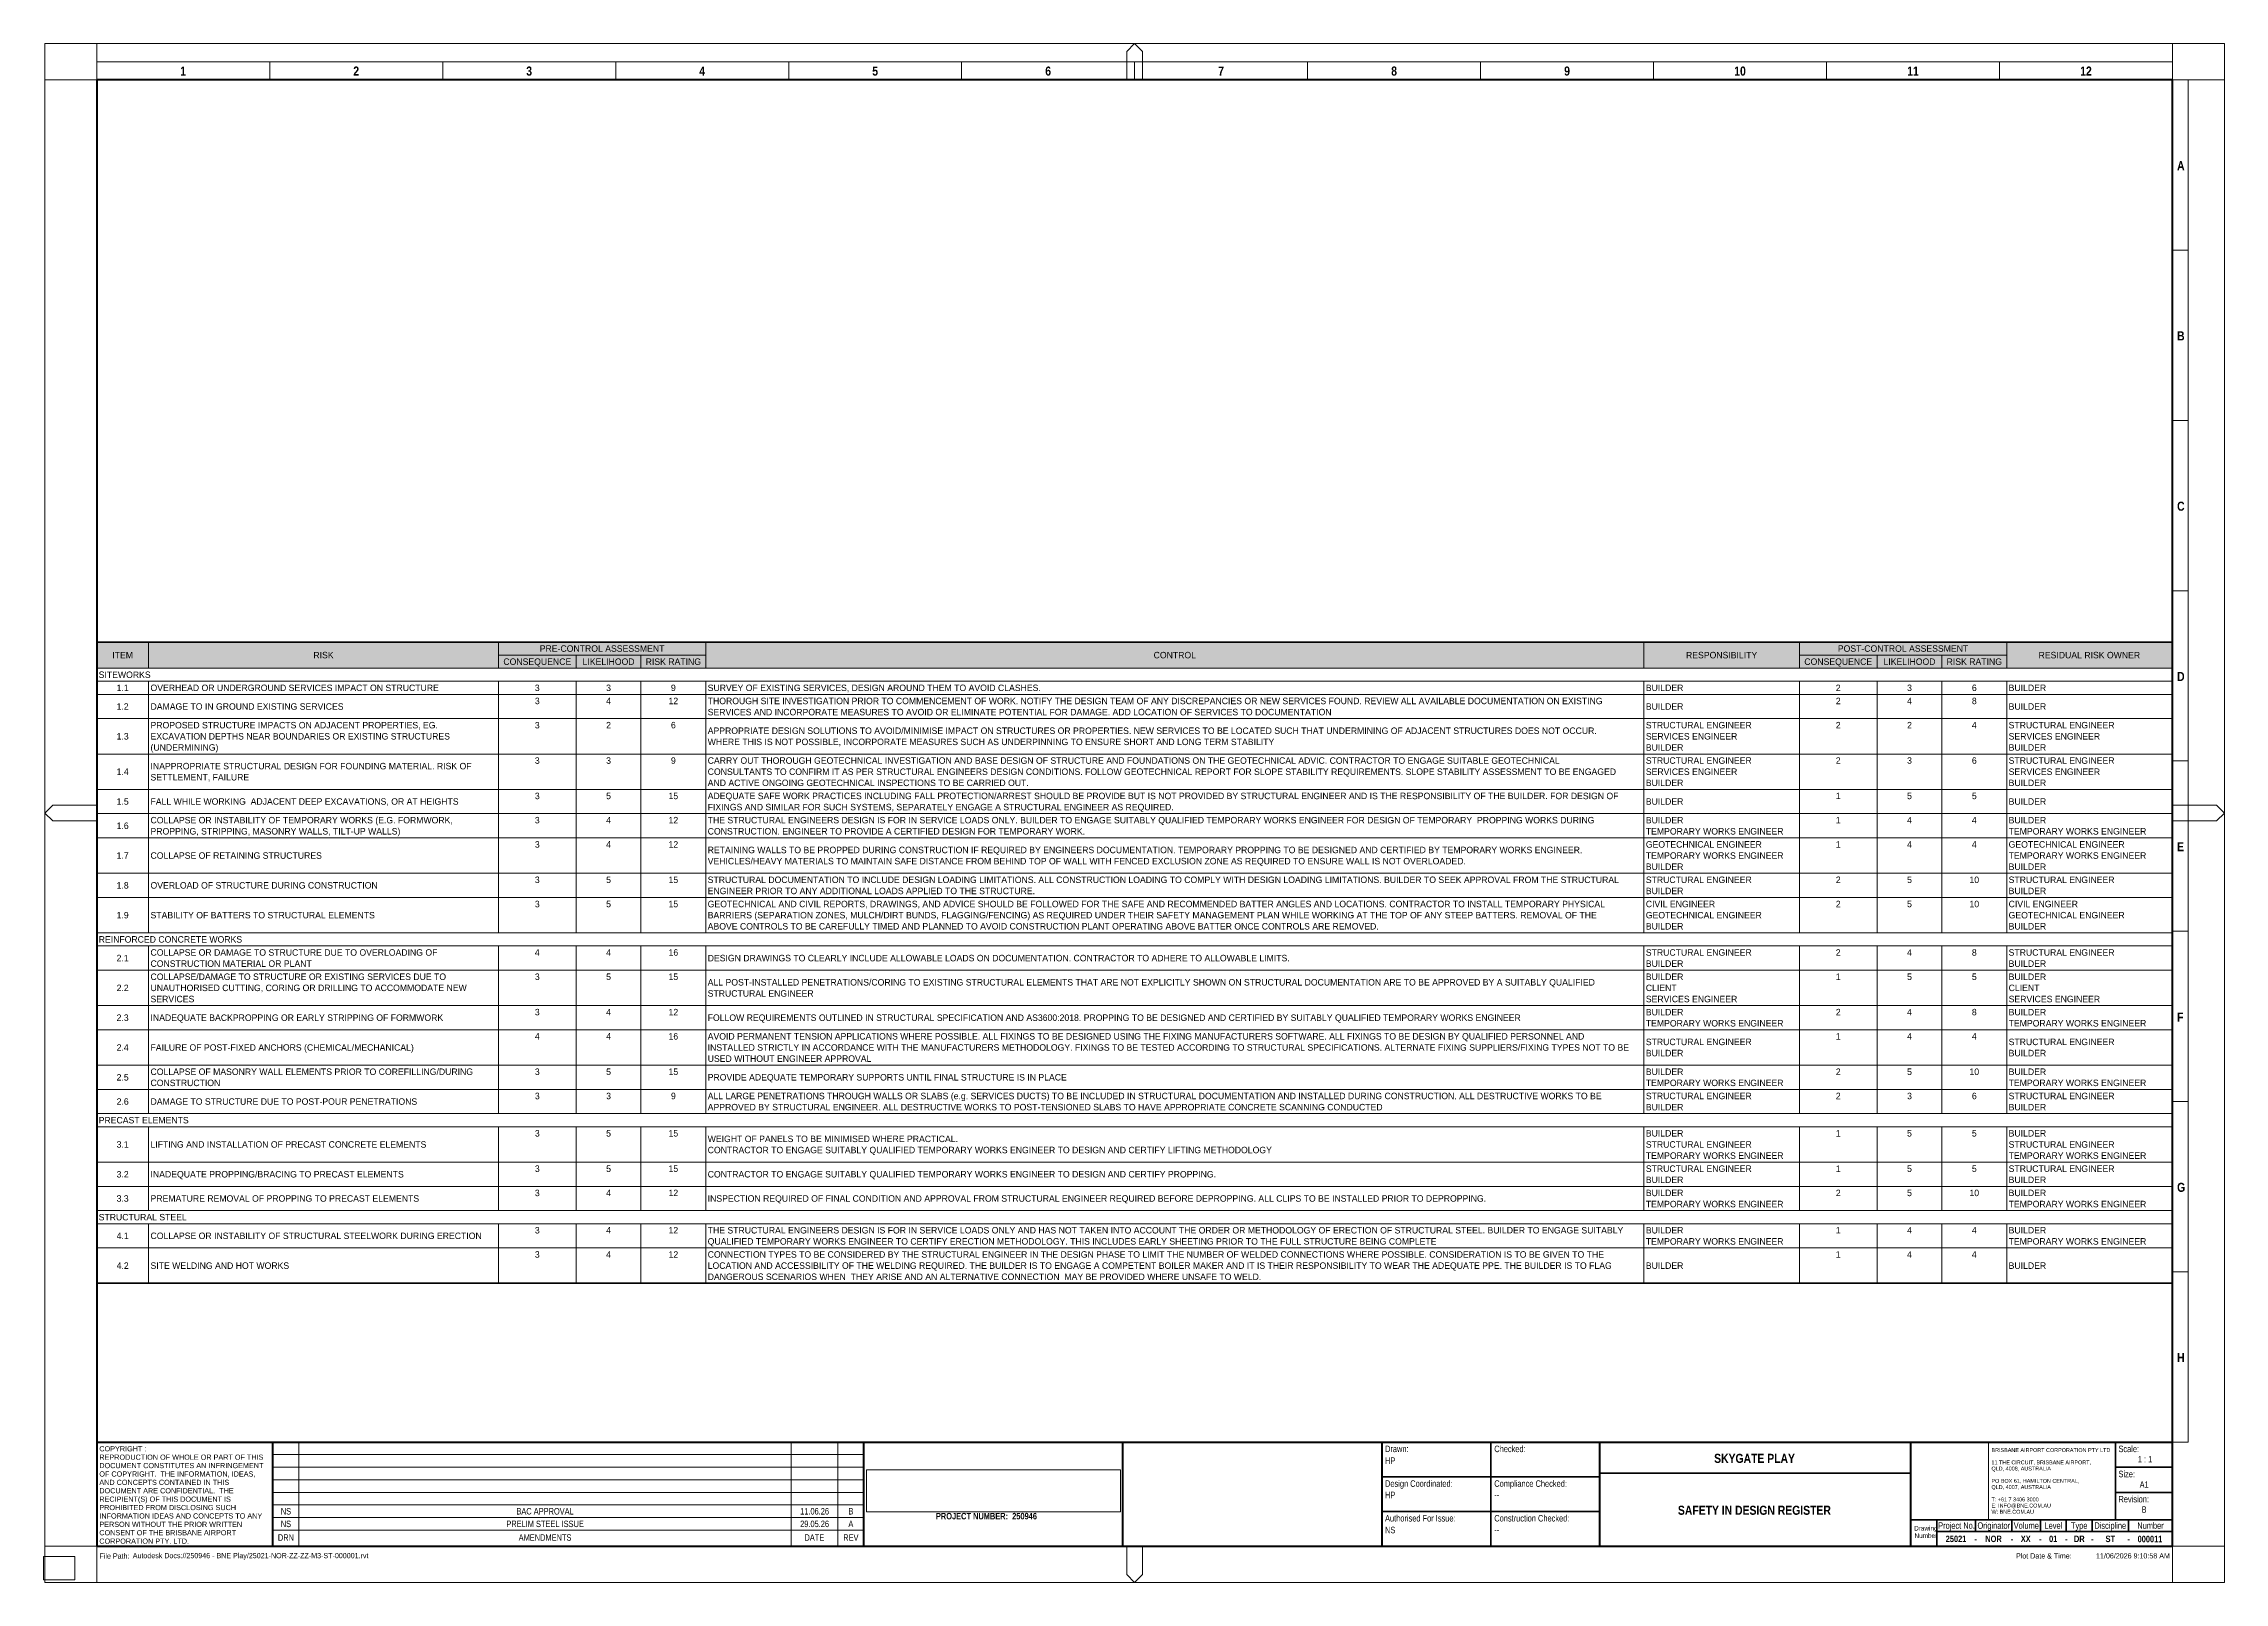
# Paper-space layout 'Layout1' of a CAD drawing. Header units: millimetres. Extents: x 0 to 841, y -1 to 593.
import ezdxf

# ---------------------------------------------------------------- set-up
doc = ezdxf.new("R2010")
doc.units = ezdxf.units.MM
for name, color, linetype, lineweight in [('A-010-M_LINE', 90, 'Continuous', 13), ('A-010-M_LINE-T', 151, 'Continuous', 13), ('Z-000-P_SCHED', 231, 'Continuous', 13), ('Z-010-A_LEGEND', 5, 'Continuous', 13), ('Z-020-M_TITLE_BLOCK', 6, 'Continuous', 18), ('Z-020-M_TITLE_BLOCK_M', 33, 'Continuous', 35), ('Z-020-M_TITLE_BLOCK_T', 151, 'Continuous', 18), ('Z-020-M_TITLE_BLOCK_W', 214, 'Continuous', 70)]:
    doc.layers.add(name, color=color, linetype=linetype, lineweight=lineweight)
doc.styles.add('Arial', font='arial.ttf', dxfattribs={"height": 2})
doc.styles.add('Arial Narrow', font='ARIALN.TTF', dxfattribs={"height": 2.5})
doc.styles.add('Arial Narrow_1', font='ARIALN.TTF', dxfattribs={"height": 1.8})
doc.styles.add('Arial Narrow_2', font='ARIALN.TTF', dxfattribs={"height": 2})
doc.styles.add('Arial Narrow_B', font='ARIALNB.TTF', dxfattribs={"height": 3.5})
doc.styles.add('Arial Narrow_B_1', font='ARIALNB.TTF', dxfattribs={"height": 2.5})
doc.styles.add('Arial_1', font='arial.ttf', dxfattribs={"height": 1.5})
doc.styles.add('Figtree', font='', dxfattribs={"height": 2.5})
doc.styles.get('Figtree').set_extended_font_data('Figtree')
picture_1 = doc.add_image_def('image1.jpg', size_in_pixel=(1878, 311))
picture_2 = doc.add_image_def('image2.png', size_in_pixel=(3200, 3200))

psp = doc.layouts.get("Layout1")

# ---------------------------------------------------------------- texts
at = {"layer": 'Z-000-P_SCHED', "char_height": 2.5}
for s, insert, width, attachment_point, line_spacing_factor, style in [('ITEM', (30.5, 358.2), 9.6671, 2, 1.03267, 'Figtree'), ('RISK', (108, 358.2), 9.0553, 2, 1.03267, 'Figtree'), ('CONSEQUENCE', (190.5, 355.67), 32.6724, 2, 1.03267, 'Figtree'), ('PRE-CONTROL ASSESSMENT', (215.5, 360.73), 58.5738, 2, 1.03267, 'Figtree'), ('LIKELIHOOD', (218, 355.67), 24.6777, 2, 1.03267, 'Figtree'), ('RISK RATING', (243, 355.67), 25.779, 2, 1.03267, 'Figtree'), ('CONTROL', (436.5, 358.2), 20.3132, 2, 1.03267, 'Figtree'), ('RESPONSIBILITY', (647.5, 358.2), 32.754, 2, 1.03267, 'Figtree'), ('CONSEQUENCE', (692.5, 355.67), 32.6724, 2, 1.03267, 'Figtree'), ('POST-CONTROL ASSESSMENT', (717.5, 360.73), 61.633, 2, 1.03267, 'Figtree'), ('LIKELIHOOD', (720, 355.67), 24.6777, 2, 1.03267, 'Figtree'), ('RISK RATING', (745, 355.67), 25.779, 2, 1.03267, 'Figtree'), ('RESIDUAL RISK OWNER', (789.4, 358.2), 47.1935, 2, 1.03267, 'Figtree'), ('SITEWORKS', (21.25, 350.62), 23.9843, 1, 1.03267, 'Figtree'), ('1.1', (30.5, 345.57), 4.4053, 2, 1.03267, 'Figtree'), ('OVERHEAD OR UNDERGROUND SERVICES IMPACT ON STRUCTURE', (41.25, 345.57), 135.2582, 1, 1.03267, 'Figtree'), ('3', (190.5, 345.57), 2.325, 2, 1.03267, 'Figtree'), ('3', (218, 345.57), 2.325, 2, 1.03267, 'Figtree'), ('9', (243, 345.57), 2.4066, 2, 1.03267, 'Figtree'), ('SURVEY OF EXISTING SERVICES, DESIGN AROUND THEM TO AVOID CLASHES.', (256.25, 345.57), 156.428, 1, 1.03267, 'Figtree'), ('BUILDER', (618.25, 345.57), 17.1724, 1, 1.03267, 'Figtree'), ('2', (692.5, 345.57), 2.4066, 2, 1.03267, 'Figtree'), ('3', (720, 345.57), 2.325, 2, 1.03267, 'Figtree'), ('6', (745, 345.57), 2.4066, 2, 1.03267, 'Figtree'), ('BUILDER', (758.25, 345.57), 17.1724, 1, 1.03267, 'Figtree'), ('1.2', (30.5, 338.36), 5.0579, 2, 1.03267, 'Figtree'), ('DAMAGE TO IN GROUND EXISTING SERVICES', (41.25, 338.36), 91.2462, 1, 1.03267, 'Figtree'), ('3', (190.5, 340.51), 2.325, 2, 1.03267, 'Figtree'), ('4', (218, 340.51), 2.6513, 2, 1.03267, 'Figtree'), ('12', (243, 340.51), 4.1605, 2, 1.03267, 'Figtree'), ('THOROUGH SITE INVESTIGATION PRIOR TO COMMENCEMENT OF WORK. NOTIFY THE DESIGN TEAM OF ANY DISCREPANCIES OR NEW SERVICES FOUND. REVIEW ALL AVAILABLE DOCUMENTATION ON EXISTING\\PSERVICES AND INCORPORATE MEASURES TO AVOID OR ELIMINATE POTENTIAL FOR DAMAGE. ADD LOCATION OF SERVICES TO DOCUMENTATION', (256.25, 340.51), 423.3549, 1, 1.03267, 'Figtree'), ('BUILDER', (618.25, 338.36), 17.1724, 1, 1.03267, 'Figtree'), ('2', (692.5, 340.51), 2.4066, 2, 1.03267, 'Figtree'), ('4', (720, 340.51), 2.6513, 2, 1.03267, 'Figtree'), ('8', (745, 340.51), 2.6105, 2, 1.03267, 'Figtree'), ('BUILDER', (758.25, 338.36), 17.1724, 1, 1.03267, 'Figtree'), ('PROPOSED STRUCTURE IMPACTS ON ADJACENT PROPERTIES, EG.\\PEXCAVATION DEPTHS NEAR BOUNDARIES OR EXISTING STRUCTURES\\P(UNDERMINING)', (41.25, 331.16), 140.0714, 1, 1.03267, 'Figtree'), ('3', (190.5, 331.16), 2.325, 2, 1.03267, 'Figtree'), ('2', (218, 331.16), 2.4066, 2, 1.03267, 'Figtree'), ('6', (243, 331.16), 2.4066, 2, 1.03267, 'Figtree'), ('APPROPRIATE DESIGN SOLUTIONS TO AVOID/MINIMISE IMPACT ON STRUCTURES OR PROPERTIES. NEW SERVICES TO BE LOCATED SUCH THAT UNDERMINING OF ADJACENT STRUCTURES DOES NOT OCCUR.\\PWHERE THIS IS NOT POSSIBLE, INCORPORATE MEASURES SUCH AS UNDERPINNING TO ENSURE SHORT AND LONG TERM STABILITY', (256.25, 329.01), 417.4812, 1, 1.03267, 'Figtree'), ('STRUCTURAL ENGINEER\\PSERVICES ENGINEER\\PBUILDER', (618.25, 331.16), 49.3554, 1, 1.03267, 'Figtree'), ('2', (692.5, 331.16), 2.4066, 2, 1.03267, 'Figtree'), ('2', (720, 331.16), 2.4066, 2, 1.03267, 'Figtree'), ('4', (745, 331.16), 2.6513, 2, 1.03267, 'Figtree'), ('STRUCTURAL ENGINEER\\PSERVICES ENGINEER\\PBUILDER', (758.25, 331.16), 49.3554, 1, 1.03267, 'Figtree'), ('1.3', (30.5, 326.86), 4.9763, 2, 1.03267, 'Figtree'), ('1.4', (30.5, 313.2), 5.3026, 2, 1.03267, 'Figtree'), ('INAPPROPRIATE STRUCTURAL DESIGN FOR FOUNDING MATERIAL. RISK OF\\PSETTLEMENT, FAILURE', (41.25, 315.35), 149.5345, 1, 1.03267, 'Figtree'), ('3', (190.5, 317.5), 2.325, 2, 1.03267, 'Figtree'), ('3', (218, 317.5), 2.325, 2, 1.03267, 'Figtree'), ('9', (243, 317.5), 2.4066, 2, 1.03267, 'Figtree'), ('CARRY OUT THOROUGH GEOTECHNICAL INVESTIGATION AND BASE DESIGN OF STRUCTURE AND FOUNDATIONS ON THE GEOTECHNICAL ADVIC. CONTRACTOR TO ENGAGE SUITABLE GEOTECHNICAL\\PCONSULTANTS TO CONFIRM IT AS PER STRUCTURAL ENGINEERS DESIGN CONDITIONS. FOLLOW GEOTECHNICAL REPORT FOR SLOPE STABILITY REQUIREMENTS. SLOPE STABILITY ASSESSMENT TO BE ENGAGED\\PAND ACTIVE ONGOING GEOTECHNICAL INSPECTIONS TO BE CARRIED OUT.', (256.25, 317.5), 424.1299, 1, 1.03267, 'Figtree'), ('STRUCTURAL ENGINEER\\PSERVICES ENGINEER\\PBUILDER', (618.25, 317.5), 49.3554, 1, 1.03267, 'Figtree'), ('2', (692.5, 317.5), 2.4066, 2, 1.03267, 'Figtree'), ('3', (720, 317.5), 2.325, 2, 1.03267, 'Figtree'), ('6', (745, 317.5), 2.4066, 2, 1.03267, 'Figtree'), ('STRUCTURAL ENGINEER\\PSERVICES ENGINEER\\PBUILDER', (758.25, 317.5), 49.3554, 1, 1.03267, 'Figtree'), ('3', (190.5, 303.84), 2.325, 2, 1.03267, 'Figtree'), ('5', (218, 303.84), 2.4474, 2, 1.03267, 'Figtree'), ('15', (243, 303.84), 4.2013, 2, 1.03267, 'Figtree'), ('ADEQUATE SAFE WORK PRACTICES INCLUDING FALL PROTECTION/ARREST SHOULD BE PROVIDE BUT IS NOT PROVIDED BY STRUCTURAL ENGINEER AND IS THE RESPONSIBILITY OF THE BUILDER. FOR DESIGN OF\\PFIXINGS AND SIMILAR FOR SUCH SYSTEMS, SEPARATELY ENGAGE A STRUCTURAL ENGINEER AS REQUIRED.', (256.25, 303.84), 424.3746, 1, 1.03267, 'Figtree'), ('1', (692.5, 303.84), 1.754, 2, 1.03267, 'Figtree'), ('5', (720, 303.84), 2.4474, 2, 1.03267, 'Figtree'), ('5', (745, 303.84), 2.4474, 2, 1.03267, 'Figtree'), ('1.5', (30.5, 301.69), 5.0987, 2, 1.03267, 'Figtree'), ('COLLAPSE OR INSTABILITY OF TEMPORARY WORKS (E.G. FORMWORK,\\PPROPPING, STRIPPING, MASONRY WALLS, TILT-UP WALLS)', (41.25, 294.49), 140.1121, 1, 1.03267, 'Figtree'), ('FALL WHILE WORKING  ADJACENT DEEP EXCAVATIONS, OR AT HEIGHTS', (41.25, 301.69), 145.9858, 1, 1.03267, 'Figtree'), ('BUILDER', (618.25, 301.69), 17.1724, 1, 1.03267, 'Figtree'), ('BUILDER', (758.25, 301.69), 17.1724, 1, 1.03267, 'Figtree'), ('1.6', (30.5, 292.34), 5.0579, 2, 1.03267, 'Figtree'), ('3', (190.5, 294.49), 2.325, 2, 1.03267, 'Figtree'), ('4', (218, 294.49), 2.6513, 2, 1.03267, 'Figtree'), ('12', (243, 294.49), 4.1605, 2, 1.03267, 'Figtree'), ('THE STRUCTURAL ENGINEERS DESIGN IS FOR IN SERVICE LOADS ONLY. BUILDER TO ENGAGE SUITABLY QUALIFIED TEMPORARY WORKS ENGINEER FOR DESIGN OF TEMPORARY  PROPPING WORKS DURING\\PCONSTRUCTION. ENGINEER TO PROVIDE A CERTIFIED DESIGN FOR TEMPORARY WORK.', (256.25, 294.49), 412.9535, 1, 1.03267, 'Figtree'), ('BUILDER\\PTEMPORARY WORKS ENGINEER', (618.25, 294.49), 63.9172, 1, 1.03267, 'Figtree'), ('1', (692.5, 294.49), 1.754, 2, 1.03267, 'Figtree'), ('4', (720, 294.49), 2.6513, 2, 1.03267, 'Figtree'), ('4', (745, 294.49), 2.6513, 2, 1.03267, 'Figtree'), ('BUILDER\\PTEMPORARY WORKS ENGINEER', (758.25, 294.49), 63.9172, 1, 1.03267, 'Figtree'), ('1.7', (30.5, 280.83), 4.9355, 2, 1.03267, 'Figtree'), ('COLLAPSE OF RETAINING STRUCTURES', (41.25, 280.83), 79.866, 1, 1.03267, 'Figtree'), ('3', (190.5, 285.13), 2.325, 2, 1.03267, 'Figtree'), ('4', (218, 285.13), 2.6513, 2, 1.03267, 'Figtree'), ('12', (243, 285.13), 4.1605, 2, 1.03267, 'Figtree'), ('RETAINING WALLS TO BE PROPPED DURING CONSTRUCTION IF REQUIRED BY ENGINEERS DOCUMENTATION. TEMPORARY PROPPING TO BE DESIGNED AND CERTIFIED BY TEMPORARY WORKS ENGINEER.\\PVEHICLES/HEAVY MATERIALS TO MAINTAIN SAFE DISTANCE FROM BEHIND TOP OF WALL WITH FENCED EXCLUSION ZONE AS REQUIRED TO ENSURE WALL IS NOT OVERLOADED.', (256.25, 282.98), 407.4877, 1, 1.03267, 'Figtree'), ('GEOTECHNICAL ENGINEER\\PTEMPORARY WORKS ENGINEER\\PBUILDER', (618.25, 285.13), 63.9172, 1, 1.03267, 'Figtree'), ('1', (692.5, 285.13), 1.754, 2, 1.03267, 'Figtree'), ('4', (720, 285.13), 2.6513, 2, 1.03267, 'Figtree'), ('4', (745, 285.13), 2.6513, 2, 1.03267, 'Figtree'), ('GEOTECHNICAL ENGINEER\\PTEMPORARY WORKS ENGINEER\\PBUILDER', (758.25, 285.13), 63.9172, 1, 1.03267, 'Figtree'), ('1.8', (30.5, 269.32), 5.2619, 2, 1.03267, 'Figtree'), ('OVERLOAD OF STRUCTURE DURING CONSTRUCTION', (41.25, 269.32), 107.1134, 1, 1.03267, 'Figtree'), ('3', (190.5, 271.47), 2.325, 2, 1.03267, 'Figtree'), ('5', (218, 271.47), 2.4474, 2, 1.03267, 'Figtree'), ('15', (243, 271.47), 4.2013, 2, 1.03267, 'Figtree'), ('STRUCTURAL DOCUMENTATION TO INCLUDE DESIGN LOADING LIMITATIONS. ALL CONSTRUCTION LOADING TO COMPLY WITH DESIGN LOADING LIMITATIONS. BUILDER TO SEEK APPROVAL FROM THE STRUCTURAL\\PENGINEER PRIOR TO ANY ADDITIONAL LOADS APPLIED TO THE STRUCTURE.', (256.25, 271.47), 431.4312, 1, 1.03267, 'Figtree'), ('STRUCTURAL ENGINEER\\PBUILDER', (618.25, 271.47), 49.3554, 1, 1.03267, 'Figtree'), ('2', (692.5, 271.47), 2.4066, 2, 1.03267, 'Figtree'), ('5', (720, 271.47), 2.4474, 2, 1.03267, 'Figtree'), ('10', (745, 271.47), 4.4869, 2, 1.03267, 'Figtree'), ('STRUCTURAL ENGINEER\\PBUILDER', (758.25, 271.47), 49.3554, 1, 1.03267, 'Figtree'), ('3', (190.5, 262.12), 2.325, 2, 1.03267, 'Figtree'), ('5', (218, 262.12), 2.4474, 2, 1.03267, 'Figtree'), ('15', (243, 262.12), 4.2013, 2, 1.03267, 'Figtree'), ('GEOTECHNICAL AND CIVIL REPORTS, DRAWINGS, AND ADVICE SHOULD BE FOLLOWED FOR THE SAFE AND RECOMMENDED BATTER ANGLES AND LOCATIONS. CONTRACTOR TO INSTALL TEMPORARY PHYSICAL\\PBARRIERS (SEPARATION ZONES, MULCH/DIRT BUNDS, FLAGGING/FENCING) AS REQUIRED UNDER THEIR SAFETY MANAGEMENT PLAN WHILE WORKING AT THE TOP OF ANY STEEP BATTERS. REMOVAL OF THE\\PABOVE CONTROLS TO BE CAREFULLY TIMED AND PLANNED TO AVOID CONSTRUCTION PLANT OPERATING ABOVE BATTER ONCE CONTROLS ARE REMOVED.', (256.25, 262.12), 423.6404, 1, 1.03267, 'Figtree'), ('CIVIL ENGINEER\\PGEOTECHNICAL ENGINEER\\PBUILDER', (618.25, 262.12), 55.3514, 1, 1.03267, 'Figtree'), ('2', (692.5, 262.12), 2.4066, 2, 1.03267, 'Figtree'), ('5', (720, 262.12), 2.4474, 2, 1.03267, 'Figtree'), ('10', (745, 262.12), 4.4869, 2, 1.03267, 'Figtree'), ('CIVIL ENGINEER\\PGEOTECHNICAL ENGINEER\\PBUILDER', (758.25, 262.12), 55.3514, 1, 1.03267, 'Figtree'), ('1.9', (30.5, 257.81), 5.0579, 2, 1.03267, 'Figtree'), ('STABILITY OF BATTERS TO STRUCTURAL ELEMENTS', (41.25, 257.81), 103.3607, 1, 1.03267, 'Figtree'), ('REINFORCED CONCRETE WORKS', (21.25, 248.46), 66.9357, 1, 1.03267, 'Figtree'), ('2.1', (30.5, 241.25), 5.0579, 2, 1.03267, 'Figtree'), ('COLLAPSE OR DAMAGE TO STRUCTURE DUE TO OVERLOADING OF\\PCONSTRUCTION MATERIAL OR PLANT', (41.25, 243.41), 134.4832, 1, 1.03267, 'Figtree'), ('4', (190.5, 243.41), 2.6513, 2, 1.03267, 'Figtree'), ('4', (218, 243.41), 2.6513, 2, 1.03267, 'Figtree'), ('16', (243, 243.41), 4.1605, 2, 1.03267, 'Figtree'), ('DESIGN DRAWINGS TO CLEARLY INCLUDE ALLOWABLE LOADS ON DOCUMENTATION. CONTRACTOR TO ADHERE TO ALLOWABLE LIMITS.', (256.25, 241.25), 275.9822, 1, 1.03267, 'Figtree'), ('STRUCTURAL ENGINEER\\PBUILDER', (618.25, 243.41), 49.3554, 1, 1.03267, 'Figtree'), ('2', (692.5, 243.41), 2.4066, 2, 1.03267, 'Figtree'), ('4', (720, 243.41), 2.6513, 2, 1.03267, 'Figtree'), ('8', (745, 243.41), 2.6105, 2, 1.03267, 'Figtree'), ('STRUCTURAL ENGINEER\\PBUILDER', (758.25, 243.41), 49.3554, 1, 1.03267, 'Figtree'), ('2.2', (30.5, 229.75), 5.7105, 2, 1.03267, 'Figtree'), ('COLLAPSE/DAMAGE TO STRUCTURE OR EXISTING SERVICES DUE TO\\PUNAUTHORISED CUTTING, CORING OR DRILLING TO ACCOMMODATE NEW\\PSERVICES', (41.25, 234.05), 151.0845, 1, 1.03267, 'Figtree'), ('3', (190.5, 234.05), 2.325, 2, 1.03267, 'Figtree'), ('5', (218, 234.05), 2.4474, 2, 1.03267, 'Figtree'), ('15', (243, 234.05), 4.2013, 2, 1.03267, 'Figtree'), ('ALL POST-INSTALLED PENETRATIONS/CORING TO EXISTING STRUCTURAL ELEMENTS THAT ARE NOT EXPLICITLY SHOWN ON STRUCTURAL DOCUMENTATION ARE TO BE APPROVED BY A SUITABLY QUALIFIED\\PSTRUCTURAL ENGINEER', (256.25, 231.9), 417.0325, 1, 1.03267, 'Figtree'), ('BUILDER\\PCLIENT\\PSERVICES ENGINEER', (618.25, 234.05), 42.5435, 1, 1.03267, 'Figtree'), ('1', (692.5, 234.05), 1.754, 2, 1.03267, 'Figtree'), ('5', (720, 234.05), 2.4474, 2, 1.03267, 'Figtree'), ('5', (745, 234.05), 2.4474, 2, 1.03267, 'Figtree'), ('BUILDER\\PCLIENT\\PSERVICES ENGINEER', (758.25, 234.05), 42.5435, 1, 1.03267, 'Figtree'), ('3', (190.5, 220.39), 2.325, 2, 1.03267, 'Figtree'), ('4', (218, 220.39), 2.6513, 2, 1.03267, 'Figtree'), ('12', (243, 220.39), 4.1605, 2, 1.03267, 'Figtree'), ('BUILDER\\PTEMPORARY WORKS ENGINEER', (618.25, 220.39), 63.9172, 1, 1.03267, 'Figtree'), ('2', (692.5, 220.39), 2.4066, 2, 1.03267, 'Figtree'), ('4', (720, 220.39), 2.6513, 2, 1.03267, 'Figtree'), ('8', (745, 220.39), 2.6105, 2, 1.03267, 'Figtree'), ('BUILDER\\PTEMPORARY WORKS ENGINEER', (758.25, 220.39), 63.9172, 1, 1.03267, 'Figtree'), ('2.3', (30.5, 218.24), 5.629, 2, 1.03267, 'Figtree'), ('INADEQUATE BACKPROPPING OR EARLY STRIPPING OF FORMWORK', (41.25, 218.24), 136.4411, 1, 1.03267, 'Figtree'), ('4', (190.5, 211.04), 2.6513, 2, 1.03267, 'Figtree'), ('4', (218, 211.04), 2.6513, 2, 1.03267, 'Figtree'), ('16', (243, 211.04), 4.1605, 2, 1.03267, 'Figtree'), ('AVOID PERMANENT TENSION APPLICATIONS WHERE POSSIBLE. ALL FIXINGS TO BE DESIGNED USING THE FIXING MANUFACTURERS SOFTWARE. ALL FIXINGS TO BE DESIGN BY QUALIFIED PERSONNEL AND\\PINSTALLED STRICTLY IN ACCORDANCE WITH THE MANUFACTURERS METHODOLOGY. FIXINGS TO BE TESTED ACCORDING TO STRUCTURAL SPECIFICATIONS. ALTERNATE FIXING SUPPLIERS/FIXING TYPES NOT TO BE\\PUSED WITHOUT ENGINEER APPROVAL', (256.25, 211.04), 431.7575, 1, 1.03267, 'Figtree'), ('FOLLOW REQUIREMENTS OUTLINED IN STRUCTURAL SPECIFICATION AND AS3600:2018. PROPPING TO BE DESIGNED AND CERTIFIED BY SUITABLY QUALIFIED TEMPORARY WORKS ENGINEER', (256.25, 218.24), 381.3008, 1, 1.03267, 'Figtree'), ('1', (692.5, 211.04), 1.754, 2, 1.03267, 'Figtree'), ('4', (720, 211.04), 2.6513, 2, 1.03267, 'Figtree'), ('4', (745, 211.04), 2.6513, 2, 1.03267, 'Figtree'), ('2.4', (30.5, 206.73), 5.9553, 2, 1.03267, 'Figtree'), ('FAILURE OF POST-FIXED ANCHORS (CHEMICAL/MECHANICAL)', (41.25, 206.73), 126.57, 1, 1.03267, 'Figtree'), ('STRUCTURAL ENGINEER\\PBUILDER', (618.25, 208.89), 49.3554, 1, 1.03267, 'Figtree'), ('STRUCTURAL ENGINEER\\PBUILDER', (758.25, 208.89), 49.3554, 1, 1.03267, 'Figtree'), ('2.5', (30.5, 195.23), 5.7513, 2, 1.03267, 'Figtree'), ('COLLAPSE OF MASONRY WALL ELEMENTS PRIOR TO COREFILLING/DURING\\PCONSTRUCTION', (41.25, 197.38), 152.0227, 1, 1.03267, 'Figtree'), ('3', (190.5, 197.38), 2.325, 2, 1.03267, 'Figtree'), ('5', (218, 197.38), 2.4474, 2, 1.03267, 'Figtree'), ('15', (243, 197.38), 4.2013, 2, 1.03267, 'Figtree'), ('PROVIDE ADEQUATE TEMPORARY SUPPORTS UNTIL FINAL STRUCTURE IS IN PLACE', (256.25, 195.23), 166.7069, 1, 1.03267, 'Figtree'), ('BUILDER\\PTEMPORARY WORKS ENGINEER', (618.25, 197.38), 63.9172, 1, 1.03267, 'Figtree'), ('2', (692.5, 197.38), 2.4066, 2, 1.03267, 'Figtree'), ('5', (720, 197.38), 2.4474, 2, 1.03267, 'Figtree'), ('10', (745, 197.38), 4.4869, 2, 1.03267, 'Figtree'), ('BUILDER\\PTEMPORARY WORKS ENGINEER', (758.25, 197.38), 63.9172, 1, 1.03267, 'Figtree'), ('2.6', (30.5, 185.87), 5.7105, 2, 1.03267, 'Figtree'), ('DAMAGE TO STRUCTURE DUE TO POST-POUR PENETRATIONS', (41.25, 185.87), 124.3266, 1, 1.03267, 'Figtree'), ('3', (190.5, 188.02), 2.325, 2, 1.03267, 'Figtree'), ('3', (218, 188.02), 2.325, 2, 1.03267, 'Figtree'), ('9', (243, 188.02), 2.4066, 2, 1.03267, 'Figtree'), ('ALL LARGE PENETRATIONS THROUGH WALLS OR SLABS (e.g. SERVICES DUCTS) TO BE INCLUDED IN STRUCTURAL DOCUMENTATION AND INSTALLED DURING CONSTRUCTION. ALL DESTRUCTIVE WORKS TO BE\\PAPPROVED BY STRUCTURAL ENGINEER. ALL DESTRUCTIVE WORKS TO POST-TENSIONED SLABS TO HAVE APPROPRIATE CONCRETE SCANNING CONDUCTED', (256.25, 188.02), 420.7851, 1, 1.03267, 'Figtree'), ('STRUCTURAL ENGINEER\\PBUILDER', (618.25, 188.02), 49.3554, 1, 1.03267, 'Figtree'), ('2', (692.5, 188.02), 2.4066, 2, 1.03267, 'Figtree'), ('3', (720, 188.02), 2.325, 2, 1.03267, 'Figtree'), ('6', (745, 188.02), 2.4066, 2, 1.03267, 'Figtree'), ('STRUCTURAL ENGINEER\\PBUILDER', (758.25, 188.02), 49.3554, 1, 1.03267, 'Figtree'), ('PRECAST ELEMENTS', (21.25, 178.67), 41.483, 1, 1.03267, 'Figtree'), ('3.1', (30.5, 169.31), 4.9763, 2, 1.03267, 'Figtree'), ('LIFTING AND INSTALLATION OF PRECAST CONCRETE ELEMENTS', (41.25, 169.31), 130.0779, 1, 1.03267, 'Figtree'), ('3', (190.5, 173.61), 2.325, 2, 1.03267, 'Figtree'), ('5', (218, 173.61), 2.4474, 2, 1.03267, 'Figtree'), ('15', (243, 173.61), 4.2013, 2, 1.03267, 'Figtree'), ('WEIGHT OF PANELS TO BE MINIMISED WHERE PRACTICAL.\\PCONTRACTOR TO ENGAGE SUITABLY QUALIFIED TEMPORARY WORKS ENGINEER TO DESIGN AND CERTIFY LIFTING METHODOLOGY', (256.25, 171.46), 264.969, 1, 1.03267, 'Figtree'), ('BUILDER\\PSTRUCTURAL ENGINEER\\PTEMPORARY WORKS ENGINEER', (618.25, 173.61), 63.9172, 1, 1.03267, 'Figtree'), ('1', (692.5, 173.61), 1.754, 2, 1.03267, 'Figtree'), ('5', (720, 173.61), 2.4474, 2, 1.03267, 'Figtree'), ('5', (745, 173.61), 2.4474, 2, 1.03267, 'Figtree'), ('BUILDER\\PSTRUCTURAL ENGINEER\\PTEMPORARY WORKS ENGINEER', (758.25, 173.61), 63.9172, 1, 1.03267, 'Figtree'), ('3', (190.5, 159.96), 2.325, 2, 1.03267, 'Figtree'), ('5', (218, 159.96), 2.4474, 2, 1.03267, 'Figtree'), ('15', (243, 159.96), 4.2013, 2, 1.03267, 'Figtree'), ('STRUCTURAL ENGINEER\\PBUILDER', (618.25, 159.96), 49.3554, 1, 1.03267, 'Figtree'), ('1', (692.5, 159.96), 1.754, 2, 1.03267, 'Figtree'), ('5', (720, 159.96), 2.4474, 2, 1.03267, 'Figtree'), ('5', (745, 159.96), 2.4474, 2, 1.03267, 'Figtree'), ('STRUCTURAL ENGINEER\\PBUILDER', (758.25, 159.96), 49.3554, 1, 1.03267, 'Figtree'), ('3.2', (30.5, 157.8), 5.629, 2, 1.03267, 'Figtree'), ('INADEQUATE PROPPING/BRACING TO PRECAST ELEMENTS', (41.25, 157.8), 119.1463, 1, 1.03267, 'Figtree'), ('CONTRACTOR TO ENGAGE SUITABLY QUALIFIED TEMPORARY WORKS ENGINEER TO DESIGN AND CERTIFY PROPPING.', (256.25, 157.8), 237.5176, 1, 1.03267, 'Figtree'), ('3.3', (30.5, 148.45), 5.5474, 2, 1.03267, 'Figtree'), ('PREMATURE REMOVAL OF PROPPING TO PRECAST ELEMENTS', (41.25, 148.45), 124.3674, 1, 1.03267, 'Figtree'), ('3', (190.5, 150.6), 2.325, 2, 1.03267, 'Figtree'), ('4', (218, 150.6), 2.6513, 2, 1.03267, 'Figtree'), ('12', (243, 150.6), 4.1605, 2, 1.03267, 'Figtree'), ('INSPECTION REQUIRED OF FINAL CONDITION AND APPROVAL FROM STRUCTURAL ENGINEER REQUIRED BEFORE DEPROPPING. ALL CLIPS TO BE INSTALLED PRIOR TO DEPROPPING.', (256.25, 148.45), 362.1705, 1, 1.03267, 'Figtree'), ('BUILDER\\PTEMPORARY WORKS ENGINEER', (618.25, 150.6), 63.9172, 1, 1.03267, 'Figtree'), ('2', (692.5, 150.6), 2.4066, 2, 1.03267, 'Figtree'), ('5', (720, 150.6), 2.4474, 2, 1.03267, 'Figtree'), ('10', (745, 150.6), 4.4869, 2, 1.03267, 'Figtree'), ('BUILDER\\PTEMPORARY WORKS ENGINEER', (758.25, 150.6), 63.9172, 1, 1.03267, 'Figtree'), ('STRUCTURAL STEEL', (21.25, 141.24), 40.3409, 1, 1.03267, 'Figtree'), ('3', (190.5, 136.19), 2.325, 2, 1.03267, 'Figtree'), ('4', (218, 136.19), 2.6513, 2, 1.03267, 'Figtree'), ('12', (243, 136.19), 4.1605, 2, 1.03267, 'Figtree'), ('THE STRUCTURAL ENGINEERS DESIGN IS FOR IN SERVICE LOADS ONLY AND HAS NOT TAKEN INTO ACCOUNT THE ORDER OR METHODOLOGY OF ERECTION OF STRUCTURAL STEEL. BUILDER TO ENGAGE SUITABLY\\PQUALIFIED TEMPORARY WORKS ENGINEER TO CERTIFY ERECTION METHODOLOGY. THIS INCLUDES EARLY SHEETING PRIOR TO THE FULL STRUCTURE BEING COMPLETE', (256.25, 136.19), 429.1878, 1, 1.03267, 'Figtree'), ('BUILDER\\PTEMPORARY WORKS ENGINEER', (618.25, 136.19), 63.9172, 1, 1.03267, 'Figtree'), ('1', (692.5, 136.19), 1.754, 2, 1.03267, 'Figtree'), ('4', (720, 136.19), 2.6513, 2, 1.03267, 'Figtree'), ('4', (745, 136.19), 2.6513, 2, 1.03267, 'Figtree'), ('BUILDER\\PTEMPORARY WORKS ENGINEER', (758.25, 136.19), 63.9172, 1, 1.03267, 'Figtree'), ('4.1', (30.5, 134.04), 5.3026, 2, 1.03267, 'Figtree'), ('COLLAPSE OR INSTABILITY OF STRUCTURAL STEELWORK DURING ERECTION', (41.25, 134.04), 154.1845, 1, 1.03267, 'Figtree'), ('3', (190.5, 126.84), 2.325, 2, 1.03267, 'Figtree'), ('4', (218, 126.84), 2.6513, 2, 1.03267, 'Figtree'), ('12', (243, 126.84), 4.1605, 2, 1.03267, 'Figtree'), ('CONNECTION TYPES TO BE CONSIDERED BY THE STRUCTURAL ENGINEER IN THE DESIGN PHASE TO LIMIT THE NUMBER OF WELDED CONNECTIONS WHERE POSSIBLE. CONSIDERATION IS TO BE GIVEN TO THE\\PLOCATION AND ACCESSIBILITY OF THE WELDING REQUIRED. THE BUILDER IS TO ENGAGE A COMPETENT BOILER MAKER AND IT IS THEIR RESPONSIBILITY TO WEAR THE ADEQUATE PPE. THE BUILDER IS TO FLAG\\PDANGEROUS SCENARIOS WHEN  THEY ARISE AND AN ALTERNATIVE CONNECTION  MAY BE PROVIDED WHERE UNSAFE TO WELD.', (256.25, 126.84), 421.1114, 1, 1.03267, 'Figtree'), ('1', (692.5, 126.84), 1.754, 2, 1.03267, 'Figtree'), ('4', (720, 126.84), 2.6513, 2, 1.03267, 'Figtree'), ('4', (745, 126.84), 2.6513, 2, 1.03267, 'Figtree'), ('4.2', (30.5, 122.53), 5.9553, 2, 1.03267, 'Figtree'), ('SITE WELDING AND HOT WORKS', (41.25, 122.53), 65.7936, 1, 1.03267, 'Figtree'), ('BUILDER', (618.25, 122.53), 17.1724, 1, 1.03267, 'Figtree'), ('BUILDER', (758.25, 122.53), 17.1724, 1, 1.03267, 'Figtree'), ('NS', (93.5, 27.71), 4.7896, 2, 0.974696, 'Arial Narrow'), ('BAC APPROVAL', (193.5, 27.71), 26.6191, 2, 0.974696, 'Arial Narrow'), ('11.06.26', (297.5, 27.71), 13.3249, 2, 0.974696, 'Arial Narrow'), ('B', (311.5, 27.71), 2.3027, 2, 0.974696, 'Arial Narrow'), ('NS', (93.5, 22.85), 4.7896, 2, 0.974696, 'Arial Narrow'), ('PRELIM STEEL ISSUE', (193.5, 22.85), 36.0141, 2, 0.974696, 'Arial Narrow'), ('29.05.26', (297.5, 22.85), 13.3249, 2, 0.974696, 'Arial Narrow'), ('A', (311.5, 22.85), 2.3027, 2, 0.974696, 'Arial Narrow')]:
    psp.add_mtext(s, dxfattribs=dict(at, insert=insert, width=width, attachment_point=attachment_point, line_spacing_factor=line_spacing_factor, style=style))
at = {"layer": 'Z-020-M_TITLE_BLOCK', "lineweight": 13, "attachment_point": 1}
for s, insert, char_height, width, style in [('HP', (517.62, 47.24), 2.5, 4.8101, 'Arial Narrow'), ('SKYGATE PLAY', (644.61, 48.63), 3.5, 38.3207, 'Arial Narrow_B'), (' 1 : 1', (807.33, 47.8), 2.5, 7.6962, 'Arial Narrow'), ('HP', (517.62, 34), 2.5, 4.8101, 'Arial Narrow'), ('PROJECT NUMBER:  250946', (344.32, 25.83), 2.5, 47.1392, 'Arial Narrow_B_1'), ('--', (559.78, 34), 2.5, 2.2447, 'Arial Narrow'), ('SAFETY IN DESIGN REGISTER', (630.63, 28.6), 3.5, 72.4725, 'Arial Narrow_B'), ('B', (809.55, 28.39), 2.5, 2.3249, 'Arial Narrow'), ('NS', (517.62, 20.48), 2.5, 4.8101, 'Arial Narrow'), ('--', (559.78, 20.48), 2.5, 2.2447, 'Arial Narrow'), ('25021', (733.97, 17.06), 2.5, 9.6202, 'Arial Narrow_B_1'), ('NOR', (749.24, 17.06), 2.5, 7.6962, 'Arial Narrow_B_1'), ('XX', (762.93, 17.06), 2.5, 4.6498, 'Arial Narrow_B_1'), ('01', (773.86, 17.06), 2.5, 3.8481, 'Arial Narrow_B_1'), ('DR', (783.44, 17.06), 2.5, 4.9705, 'Arial Narrow_B_1'), ('ST', (795.65, 17.06), 2.5, 4.4894, 'Arial Narrow_B_1'), ('000011', (808.01, 16.99), 2.5, 11.5443, 'Arial Narrow_B_1')]:
    psp.add_mtext(s, dxfattribs=dict(at, insert=insert, char_height=char_height, width=width, style=style))
at = {"layer": 'Z-020-M_TITLE_BLOCK', "lineweight": 13, "char_height": 2, "line_spacing_factor": 0.974696, "style": 'Arial Narrow_2'}
for s, insert, width, attachment_point in [('Autodesk Docs://250946 - BNE Play/25021-NOR-ZZ-ZZ-M3-ST-000001.rvt', (34.39, 10.34), 91.1453, 1), ('11/06/2026 9:10:58 AM', (820.48, 10.26), 28.5151, 3)]:
    psp.add_mtext(s, dxfattribs=dict(at, insert=insert, width=width, attachment_point=attachment_point))

# ---------------------------------------------------------------- blocks, each defined once
blk = doc.blocks.new('BAC_TB-A1 Landscape - Type 1-3834548-SAFETY IN DESIGN REGISTER')
at = {"layer": 'Z-020-M_TITLE_BLOCK'}
for p, q in [((841.5, 593), (0.5, 593)), ((0.5, 593), (0.5, -1)), ((841.5, -1), (841.5, 593)), ((0.5, -1), (841.5, -1))]:
    blk.add_line(p, q, dxfattribs=at)
at = {"layer": 'Z-020-M_TITLE_BLOCK_M'}
for p, q in [((558.5, 13), (558.5, 53.17)), ((799.5, 23.17), (799.5, 53.17)), ((799.5, 43.47), (821.5, 43.47)), ((516.5, 39.78), (600.5, 39.78)), ((600.5, 41.17), (720.5, 41.17)), ((799.5, 33.76), (821.5, 33.76)), ((516.5, 26.39), (600.5, 26.39)), ((720.5, 23.17), (821.5, 23.17)), ((730.5, 23.17), (730.5, 13)), ((730.5, 18.67), (821.5, 18.67)), ((745.5, 18.67), (745.5, 23.17)), ((759.5, 18.67), (759.5, 23.17)), ((770.5, 18.67), (770.5, 23.17)), ((780.5, 18.67), (780.5, 23.17)), ((790.5, 18.67), (790.5, 23.17)), ((804.5, 18.67), (804.5, 23.17))]:
    blk.add_line(p, q, dxfattribs=at)
at = {"layer": 'Z-020-M_TITLE_BLOCK_T'}
for p, q in [((20.5, 593), (20.5, 579)), ((421, 593), (418, 590)), ((418, 590), (418, 579)), ((424, 590), (421, 593)), ((424, 579), (424, 590)), ((821.5, 593), (821.5, 579)), ((20.5, 586), (821.5, 586)), ((87.25, 579), (87.25, 586)), ((154, 579), (154, 586)), ((220.75, 579), (220.75, 586)), ((287.5, 579), (287.5, 586)), ((354.25, 579), (354.25, 586)), ((421, 579), (421, 586)), ((487.75, 579), (487.75, 586)), ((554.5, 579), (554.5, 586)), ((621.25, 579), (621.25, 586)), ((688, 579), (688, 586)), ((754.75, 579), (754.75, 586)), ((20.5, 579), (0.5, 579)), ((821.5, 579), (841.5, 579)), ((827.5, 53.17), (827.5, 579)), ((821.5, 513.27), (827.5, 513.27)), ((821.5, 447.54), (827.5, 447.54)), ((821.5, 381.81), (827.5, 381.81)), ((821.5, 316.08), (827.5, 316.08)), ((0.5, 296), (3.5, 299)), ((3.5, 293), (0.5, 296)), ((3.5, 299), (20.5, 299)), ((838.5, 299), (821.5, 299)), ((841.5, 296), (838.5, 299)), ((838.5, 293), (841.5, 296)), ((20.5, 293), (3.5, 293)), ((821.5, 293), (838.5, 293)), ((821.5, 250.36), (827.5, 250.36)), ((821.5, 184.63), (827.5, 184.63)), ((821.5, 118.9), (827.5, 118.9)), ((98.5, 13), (98.5, 53.17)), ((288.5, 13), (288.5, 53.17)), ((306.5, 13), (306.5, 53.17)), ((750.5, 51.67), (750.5, 25.56)), ((821.5, 53.17), (827.5, 53.17)), ((20.5, 13), (0.5, 13)), ((20.5, -1), (20.5, 13)), ((418, 2), (418, 13)), ((424, 13), (424, 2)), ((821.5, 13), (841.5, 13)), ((821.5, -1), (821.5, 13)), ((421, -1), (418, 2)), ((424, 2), (421, -1))]:
    blk.add_line(p, q, dxfattribs=at)
at = {"layer": 'Z-020-M_TITLE_BLOCK_W'}
for p, q in [((20.5, 579), (20.5, 13)), ((821.5, 579), (20.5, 579)), ((821.5, 13), (821.5, 579)), ((20.5, 53.17), (821.5, 53.17)), ((88.5, 13), (88.5, 53.17)), ((316.5, 13), (316.5, 53.17)), ((416.5, 13), (416.5, 53.17)), ((516.5, 13), (516.5, 53.17)), ((600.5, 13), (600.5, 53.17)), ((720.5, 13), (720.5, 53.17)), ((20.5, 13), (821.5, 13))]:
    blk.add_line(p, q, dxfattribs=at)
at = {"layer": 'Z-020-M_TITLE_BLOCK', "lineweight": 13, "attachment_point": 1}
for s, insert, char_height, width, style in [('\\fArial Narrow|b1|i0|c0|p34|;1', (52.74, 584.15), 3.5, 2.7257, 'Arial Narrow_B'), ('\\fArial Narrow|b1|i0|c0|p34|;2', (119.5, 584.15), 3.5, 2.7257, 'Arial Narrow_B'), ('\\fArial Narrow|b1|i0|c0|p34|;3', (186.24, 584.15), 3.5, 2.7257, 'Arial Narrow_B'), ('\\fArial Narrow|b1|i0|c0|p34|;4', (253, 584.15), 3.5, 2.7257, 'Arial Narrow_B'), ('\\fArial Narrow|b1|i0|c0|p34|;5', (319.74, 584.15), 3.5, 2.7257, 'Arial Narrow_B'), ('\\fArial Narrow|b1|i0|c0|p34|;6', (386.5, 584.15), 3.5, 2.7257, 'Arial Narrow_B'), ('\\fArial Narrow|b1|i0|c0|p34|;7', (453.24, 584.15), 3.5, 2.7257, 'Arial Narrow_B'), ('\\fArial Narrow|b1|i0|c0|p34|;8', (520, 584.15), 3.5, 2.7257, 'Arial Narrow_B'), ('\\fArial Narrow|b1|i0|c0|p34|;9', (586.74, 584.15), 3.5, 2.7257, 'Arial Narrow_B'), ('10', (652.37, 584.15), 3.5, 5.4515, 'Arial Narrow_B'), ('11', (719.12, 584.15), 3.5, 5.4515, 'Arial Narrow_B'), ('12', (785.87, 584.15), 3.5, 5.4515, 'Arial Narrow_B'), ('\\fArial Narrow|b1|i0|c0|p34|;A', (823.25, 547.64), 3.5, 3.0464, 'Arial Narrow_B'), ('\\fArial Narrow|b1|i0|c0|p34|;B', (823.25, 481.91), 3.5, 3.0464, 'Arial Narrow_B'), ('\\fArial Narrow|b1|i0|c0|p34|;C', (823.25, 416.18), 3.5, 3.0464, 'Arial Narrow_B'), ('\\fArial Narrow|b1|i0|c0|p34|;D', (823.25, 350.45), 3.5, 3.0464, 'Arial Narrow_B'), ('\\fArial Narrow|b1|i0|c0|p34|;E', (823.25, 284.72), 3.5, 3.0464, 'Arial Narrow_B'), ('\\fArial Narrow|b1|i0|c0|p34|;F', (823.25, 218.99), 3.5, 3.0464, 'Arial Narrow_B'), ('\\fArial Narrow|b1|i0|c0|p34|;G', (823.25, 153.26), 3.5, 3.0464, 'Arial Narrow_B'), ('\\fArial Narrow|b1|i0|c0|p34|;H', (823.25, 87.54), 3.5, 3.0464, 'Arial Narrow_B'), ('COPYRIGHT :', (21.5, 51.59), 2, 22.2869, 'Arial'), ('Drawn:', (517.62, 51.79), 2.5, 10.903, 'Arial Narrow'), ('Checked:', (559.78, 51.79), 2.5, 14.6709, 'Arial Narrow'), ('BRISBANE AIRPORT CORPORATION PTY LTD', (751.62, 50.84), 1.5, 55.7173, 'Arial_1'), ('Scale:', (800.63, 51.79), 2.5, 9.7004, 'Arial Narrow'), ('REPRODUCTION OF WHOLE OR PART OF THIS ', (21.5, 48.34), 2, 79.0464, 'Arial'), ('DOCUMENT CONSTITUTES AN INFRINGEMENT ', (21.5, 45.1), 2, 78.886, 'Arial'), ('QLD, 4008, AUSTRALIA', (751.62, 43.7), 1.5, 28.0591, 'Arial_1'), ('11 THE CIRCUIT, BRISBANE AIRPORT,', (751.62, 46.08), 1.5, 46.7384, 'Arial_1'), ('Size:', (800.63, 42.09), 2.5, 7.7764, 'Arial Narrow'), ('AND CONCEPTS CONTAINED IN THIS ', (21.5, 38.62), 2, 62.8523, 'Arial'), ('OF COPYRIGHT.  THE INFORMATION, IDEAS, ', (21.5, 41.86), 2, 75.038, 'Arial'), ('DOCUMENT ARE CONFIDENTIAL.  THE ', (21.5, 35.38), 2, 64.8565, 'Arial'), ('Design Coordinated:', (517.62, 38.4), 2.5, 31.5865, 'Arial Narrow'), ('Compliance Checked:', (559.78, 38.4), 2.5, 33.9915, 'Arial Narrow'), ('QLD, 4007, AUSTRALIA', (751.62, 36.55), 1.5, 28.0591, 'Arial_1'), ('PO BOX 61, HAMILTON CENTRAL,', (751.62, 38.94), 1.5, 41.3671, 'Arial_1'), ('A1', (808.8, 38.01), 2.5, 4.2489, 'Arial Narrow'), ('RECIPIENT(S) OF THIS DOCUMENT IS ', (21.5, 32.14), 2, 63.4937, 'Arial'), ('PROHIBITED FROM DISCLOSING SUCH ', (21.5, 28.9), 2, 65.9789, 'Arial'), ('INFORMATION IDEAS AND CONCEPTS TO ANY ', (21.5, 25.66), 2, 78.405, 'Arial'), ('W: BNE.COM.AU', (751.62, 27.03), 1.5, 20.2025, 'Arial_1'), ('T: +61 7 3406 3000', (751.62, 31.79), 1.5, 22.5274, 'Arial_1'), ('E: INFO@BNE.COM.AU', (751.62, 29.41), 1.5, 28.0591, 'Arial_1'), ('Revision:', (800.63, 32.39), 2.5, 14.3502, 'Arial Narrow'), ('CONSENT OF THE BRISBANE AIRPORT ', (21.5, 19.17), 2, 66.1392, 'Arial'), ('PERSON WITHOUT THE PRIOR WRITTEN ', (21.5, 22.42), 2, 69.1055, 'Arial'), ('DRN', (90.4, 17.56), 2.5, 7.4557, 'Arial Narrow'), ('AMENDMENTS', (183.31, 17.56), 2.5, 24.692, 'Arial Narrow'), ('DATE', (293.6, 17.56), 2.5, 9.2996, 'Arial Narrow'), ('REV', (308.55, 17.56), 2.5, 7.135, 'Arial Narrow'), ('Authorised For Issue:', (517.62, 25.01), 2.5, 33.0295, 'Arial Narrow'), ('Construction Checked:', (559.78, 25.01), 2.5, 35.1139, 'Arial Narrow'), ('Drawing ', (721.79, 20.8), 1.8, 8.9789, 'Arial Narrow_1'), ('Number', (721.92, 17.96), 1.8, 8.6582, 'Arial Narrow_1'), ('Project No.', (731.05, 22.18), 2.5, 17.1561, 'Arial Narrow'), ('Originator', (746.22, 22.18), 2.5, 15.2321, 'Arial Narrow'), ('Volume', (760.21, 22.18), 2.5, 11.7848, 'Arial Narrow'), ('Level', (772.09, 22.18), 2.5, 8.3376, 'Arial Narrow'), ('Type', (782.29, 22.18), 2.5, 7.7764, 'Arial Narrow'), ('Discipline', (791.33, 22.18), 2.5, 14.9916, 'Arial Narrow'), ('Number', (807.9, 22.18), 2.5, 12.2658, 'Arial Narrow'), ('CORPORATION PTY. LTD.', (21.5, 15.93), 2, 42.5696, 'Arial'), ('File Path:', (21.55, 10.19), 2, 12.1857, 'Arial Narrow_2'), ('\\fArial Narrow|b1|i0|c0|p34|;-', (745.01, 16.99), 2.5, 0.4008, 'Arial Narrow_B_1'), ('\\fArial Narrow|b1|i0|c0|p34|;-', (759.09, 16.99), 2.5, 0.4008, 'Arial Narrow_B_1'), ('Plot Date & Time:', (761.09, 10.23), 2, 22.4473, 'Arial Narrow_2'), ('\\fArial Narrow|b1|i0|c0|p34|;-', (770, 16.99), 2.5, 0.4008, 'Arial Narrow_B_1'), ('\\fArial Narrow|b1|i0|c0|p34|;-', (780.02, 16.99), 2.5, 0.4008, 'Arial Narrow_B_1'), ('\\fArial Narrow|b1|i0|c0|p34|;-', (790.04, 16.99), 2.5, 0.4008, 'Arial Narrow_B_1'), ('\\fArial Narrow|b1|i0|c0|p34|;-', (804.05, 16.99), 2.5, 0.4008, 'Arial Narrow_B_1')]:
    blk.add_mtext(s, dxfattribs=dict(at, insert=insert, char_height=char_height, width=width, style=style))
at = {"layer": 'Z-020-M_TITLE_BLOCK'}
image = blk.add_image(picture_2, insert=(720.5, 23.17), size_in_units=(30, 30), dxfattribs=at)
image.dxf.flags = 7
image = blk.add_image(picture_1, insert=(317.57, 26.18), size_in_units=(97.99, 16.23), dxfattribs=at)
image.dxf.flags = 7

# ---------------------------------------------------------------- hatches: boundary and pattern name
at = {"layer": 'Z-010-A_LEGEND'}
for points in [[(20.5, 362), (20.5, 351.89), (40.5, 351.89), (40.5, 362)], [(40.5, 362), (40.5, 351.89), (175.5, 351.89), (175.5, 362)], [(175.5, 362), (175.5, 356.95), (255.5, 356.95), (255.5, 362)], [(255.5, 362), (255.5, 351.89), (617.5, 351.89), (617.5, 362)], [(617.5, 362), (617.5, 351.89), (677.5, 351.89), (677.5, 362)], [(677.5, 362), (677.5, 356.95), (757.5, 356.95), (757.5, 362)], [(757.5, 362), (757.5, 351.89), (821.31, 351.89), (821.31, 362)], [(175.5, 356.95), (175.5, 351.89), (205.5, 351.89), (205.5, 356.95)], [(205.5, 356.95), (205.5, 351.89), (230.5, 351.89), (230.5, 356.95)], [(230.5, 356.95), (230.5, 351.89), (255.5, 351.89), (255.5, 356.95)], [(677.5, 356.95), (677.5, 351.89), (707.5, 351.89), (707.5, 356.95)], [(707.5, 356.95), (707.5, 351.89), (732.5, 351.89), (732.5, 356.95)], [(732.5, 356.95), (732.5, 351.89), (757.5, 351.89), (757.5, 356.95)]]:
    psp.add_hatch(color=256, dxfattribs=at).paths.add_polyline_path(points)

# ---------------------------------------------------------------- linework, layer by layer
at = {"layer": 'A-010-M_LINE', "lineweight": 35}
for p, q in [((821.31, 362), (20.5, 362)), ((20.5, 362), (20.5, 114.45)), ((821.31, 362), (821.31, 114.45)), ((821.31, 114.45), (20.5, 114.45))]:
    psp.add_line(p, q, dxfattribs=at)
at = {"layer": 'A-010-M_LINE', "lineweight": 18}
for p, q in [((40.5, 362), (40.5, 356.95)), ((175.5, 362), (175.5, 356.95)), ((255.5, 362), (255.5, 356.95)), ((617.5, 362), (617.5, 356.95)), ((677.5, 362), (677.5, 356.95)), ((757.5, 362), (757.5, 356.95)), ((40.5, 356.95), (40.5, 351.89)), ((205.5, 356.95), (175.5, 356.95)), ((175.5, 356.95), (175.5, 351.89)), ((230.5, 356.95), (205.5, 356.95)), ((205.5, 356.95), (205.5, 351.89)), ((255.5, 356.95), (230.5, 356.95)), ((230.5, 356.95), (230.5, 351.89)), ((255.5, 356.95), (255.5, 351.89)), ((617.5, 356.95), (617.5, 351.89)), ((707.5, 356.95), (677.5, 356.95)), ((677.5, 356.95), (677.5, 351.89)), ((732.5, 356.95), (707.5, 356.95)), ((707.5, 356.95), (707.5, 351.89)), ((757.5, 356.95), (732.5, 356.95)), ((732.5, 356.95), (732.5, 351.89)), ((757.5, 356.95), (757.5, 351.89)), ((40.5, 351.89), (20.5, 351.89)), ((40.5, 346.84), (20.5, 346.84)), ((175.5, 351.89), (40.5, 351.89)), ((175.5, 346.84), (40.5, 346.84)), ((40.5, 346.84), (40.5, 341.79)), ((205.5, 351.89), (175.5, 351.89)), ((205.5, 346.84), (175.5, 346.84)), ((175.5, 346.84), (175.5, 341.79)), ((230.5, 351.89), (205.5, 351.89)), ((230.5, 346.84), (205.5, 346.84)), ((205.5, 346.84), (205.5, 341.79)), ((255.5, 351.89), (230.5, 351.89)), ((255.5, 346.84), (230.5, 346.84)), ((230.5, 346.84), (230.5, 341.79)), ((617.5, 351.89), (255.5, 351.89)), ((617.5, 346.84), (255.5, 346.84)), ((255.5, 346.84), (255.5, 341.79)), ((677.5, 351.89), (617.5, 351.89)), ((677.5, 346.84), (617.5, 346.84)), ((617.5, 346.84), (617.5, 341.79)), ((707.5, 351.89), (677.5, 351.89)), ((707.5, 346.84), (677.5, 346.84)), ((677.5, 346.84), (677.5, 341.79)), ((732.5, 351.89), (707.5, 351.89)), ((732.5, 346.84), (707.5, 346.84)), ((707.5, 346.84), (707.5, 341.79)), ((757.5, 351.89), (732.5, 351.89)), ((757.5, 346.84), (732.5, 346.84)), ((732.5, 346.84), (732.5, 341.79)), ((821.31, 351.89), (757.5, 351.89)), ((821.31, 346.84), (757.5, 346.84)), ((757.5, 346.84), (757.5, 341.79)), ((40.5, 341.79), (20.5, 341.79)), ((175.5, 341.79), (40.5, 341.79)), ((40.5, 341.79), (40.5, 332.43)), ((205.5, 341.79), (175.5, 341.79)), ((175.5, 341.79), (175.5, 332.43)), ((230.5, 341.79), (205.5, 341.79)), ((205.5, 341.79), (205.5, 332.43)), ((255.5, 341.79), (230.5, 341.79)), ((230.5, 341.79), (230.5, 332.43)), ((617.5, 341.79), (255.5, 341.79)), ((255.5, 341.79), (255.5, 332.43)), ((677.5, 341.79), (617.5, 341.79)), ((617.5, 341.79), (617.5, 332.43)), ((707.5, 341.79), (677.5, 341.79)), ((677.5, 341.79), (677.5, 332.43)), ((732.5, 341.79), (707.5, 341.79)), ((707.5, 341.79), (707.5, 332.43)), ((757.5, 341.79), (732.5, 341.79)), ((732.5, 341.79), (732.5, 332.43)), ((821.31, 341.79), (757.5, 341.79)), ((757.5, 341.79), (757.5, 332.43)), ((40.5, 332.43), (20.5, 332.43)), ((175.5, 332.43), (40.5, 332.43)), ((40.5, 332.43), (40.5, 318.77)), ((205.5, 332.43), (175.5, 332.43)), ((175.5, 332.43), (175.5, 318.77)), ((230.5, 332.43), (205.5, 332.43)), ((205.5, 332.43), (205.5, 318.77)), ((255.5, 332.43), (230.5, 332.43)), ((230.5, 332.43), (230.5, 318.77)), ((617.5, 332.43), (255.5, 332.43)), ((255.5, 332.43), (255.5, 318.77)), ((677.5, 332.43), (617.5, 332.43)), ((617.5, 332.43), (617.5, 318.77)), ((707.5, 332.43), (677.5, 332.43)), ((677.5, 332.43), (677.5, 318.77)), ((732.5, 332.43), (707.5, 332.43)), ((707.5, 332.43), (707.5, 318.77)), ((757.5, 332.43), (732.5, 332.43)), ((732.5, 332.43), (732.5, 318.77)), ((821.31, 332.43), (757.5, 332.43)), ((757.5, 332.43), (757.5, 318.77)), ((40.5, 318.77), (20.5, 318.77)), ((175.5, 318.77), (40.5, 318.77)), ((40.5, 318.77), (40.5, 305.12)), ((205.5, 318.77), (175.5, 318.77)), ((175.5, 318.77), (175.5, 305.12)), ((230.5, 318.77), (205.5, 318.77)), ((205.5, 318.77), (205.5, 305.12)), ((255.5, 318.77), (230.5, 318.77)), ((230.5, 318.77), (230.5, 305.12)), ((617.5, 318.77), (255.5, 318.77)), ((255.5, 318.77), (255.5, 305.12)), ((677.5, 318.77), (617.5, 318.77)), ((617.5, 318.77), (617.5, 305.12)), ((707.5, 318.77), (677.5, 318.77)), ((677.5, 318.77), (677.5, 305.12)), ((732.5, 318.77), (707.5, 318.77)), ((707.5, 318.77), (707.5, 305.12)), ((757.5, 318.77), (732.5, 318.77)), ((732.5, 318.77), (732.5, 305.12)), ((821.31, 318.77), (757.5, 318.77)), ((757.5, 318.77), (757.5, 305.12)), ((40.5, 305.12), (20.5, 305.12)), ((175.5, 305.12), (40.5, 305.12)), ((40.5, 305.12), (40.5, 295.76)), ((205.5, 305.12), (175.5, 305.12)), ((175.5, 305.12), (175.5, 295.76)), ((230.5, 305.12), (205.5, 305.12)), ((205.5, 305.12), (205.5, 295.76)), ((255.5, 305.12), (230.5, 305.12)), ((230.5, 305.12), (230.5, 295.76)), ((617.5, 305.12), (255.5, 305.12)), ((255.5, 305.12), (255.5, 295.76)), ((677.5, 305.12), (617.5, 305.12)), ((617.5, 305.12), (617.5, 295.76)), ((707.5, 305.12), (677.5, 305.12)), ((677.5, 305.12), (677.5, 295.76)), ((732.5, 305.12), (707.5, 305.12)), ((707.5, 305.12), (707.5, 295.76)), ((757.5, 305.12), (732.5, 305.12)), ((732.5, 305.12), (732.5, 295.76)), ((821.31, 305.12), (757.5, 305.12)), ((757.5, 305.12), (757.5, 295.76)), ((40.5, 295.76), (20.5, 295.76)), ((175.5, 295.76), (40.5, 295.76)), ((40.5, 295.76), (40.5, 286.41)), ((205.5, 295.76), (175.5, 295.76)), ((175.5, 295.76), (175.5, 286.41)), ((230.5, 295.76), (205.5, 295.76)), ((205.5, 295.76), (205.5, 286.41)), ((255.5, 295.76), (230.5, 295.76)), ((230.5, 295.76), (230.5, 286.41)), ((617.5, 295.76), (255.5, 295.76)), ((255.5, 295.76), (255.5, 286.41)), ((677.5, 295.76), (617.5, 295.76)), ((617.5, 295.76), (617.5, 286.41)), ((707.5, 295.76), (677.5, 295.76)), ((677.5, 295.76), (677.5, 286.41)), ((732.5, 295.76), (707.5, 295.76)), ((707.5, 295.76), (707.5, 286.41)), ((757.5, 295.76), (732.5, 295.76)), ((732.5, 295.76), (732.5, 286.41)), ((821.31, 295.76), (757.5, 295.76)), ((757.5, 295.76), (757.5, 286.41)), ((40.5, 286.41), (20.5, 286.41)), ((175.5, 286.41), (40.5, 286.41)), ((40.5, 286.41), (40.5, 272.75)), ((205.5, 286.41), (175.5, 286.41)), ((175.5, 286.41), (175.5, 272.75)), ((230.5, 286.41), (205.5, 286.41)), ((205.5, 286.41), (205.5, 272.75)), ((255.5, 286.41), (230.5, 286.41)), ((230.5, 286.41), (230.5, 272.75)), ((617.5, 286.41), (255.5, 286.41)), ((255.5, 286.41), (255.5, 272.75)), ((677.5, 286.41), (617.5, 286.41)), ((617.5, 286.41), (617.5, 272.75)), ((707.5, 286.41), (677.5, 286.41)), ((677.5, 286.41), (677.5, 272.75)), ((732.5, 286.41), (707.5, 286.41)), ((707.5, 286.41), (707.5, 272.75)), ((757.5, 286.41), (732.5, 286.41)), ((732.5, 286.41), (732.5, 272.75)), ((821.31, 286.41), (757.5, 286.41)), ((757.5, 286.41), (757.5, 272.75)), ((40.5, 272.75), (20.5, 272.75)), ((175.5, 272.75), (40.5, 272.75)), ((40.5, 272.75), (40.5, 263.39)), ((205.5, 272.75), (175.5, 272.75)), ((175.5, 272.75), (175.5, 263.39)), ((230.5, 272.75), (205.5, 272.75)), ((205.5, 272.75), (205.5, 263.39)), ((255.5, 272.75), (230.5, 272.75)), ((230.5, 272.75), (230.5, 263.39)), ((617.5, 272.75), (255.5, 272.75)), ((255.5, 272.75), (255.5, 263.39)), ((677.5, 272.75), (617.5, 272.75)), ((617.5, 272.75), (617.5, 263.39)), ((707.5, 272.75), (677.5, 272.75)), ((677.5, 272.75), (677.5, 263.39)), ((732.5, 272.75), (707.5, 272.75)), ((707.5, 272.75), (707.5, 263.39)), ((757.5, 272.75), (732.5, 272.75)), ((732.5, 272.75), (732.5, 263.39)), ((821.31, 272.75), (757.5, 272.75)), ((757.5, 272.75), (757.5, 263.39)), ((40.5, 263.39), (20.5, 263.39)), ((175.5, 263.39), (40.5, 263.39)), ((40.5, 263.39), (40.5, 249.73)), ((205.5, 263.39), (175.5, 263.39)), ((175.5, 263.39), (175.5, 249.73)), ((230.5, 263.39), (205.5, 263.39)), ((205.5, 263.39), (205.5, 249.73)), ((255.5, 263.39), (230.5, 263.39)), ((230.5, 263.39), (230.5, 249.73)), ((617.5, 263.39), (255.5, 263.39)), ((255.5, 263.39), (255.5, 249.73)), ((677.5, 263.39), (617.5, 263.39)), ((617.5, 263.39), (617.5, 249.73)), ((707.5, 263.39), (677.5, 263.39)), ((677.5, 263.39), (677.5, 249.73)), ((732.5, 263.39), (707.5, 263.39)), ((707.5, 263.39), (707.5, 249.73)), ((757.5, 263.39), (732.5, 263.39)), ((732.5, 263.39), (732.5, 249.73)), ((821.31, 263.39), (757.5, 263.39)), ((757.5, 263.39), (757.5, 249.73)), ((40.5, 249.73), (20.5, 249.73)), ((40.5, 244.68), (20.5, 244.68)), ((175.5, 249.73), (40.5, 249.73)), ((175.5, 244.68), (40.5, 244.68)), ((40.5, 244.68), (40.5, 235.32)), ((205.5, 249.73), (175.5, 249.73)), ((205.5, 244.68), (175.5, 244.68)), ((175.5, 244.68), (175.5, 235.32)), ((230.5, 249.73), (205.5, 249.73)), ((230.5, 244.68), (205.5, 244.68)), ((205.5, 244.68), (205.5, 235.32)), ((255.5, 249.73), (230.5, 249.73)), ((255.5, 244.68), (230.5, 244.68)), ((230.5, 244.68), (230.5, 235.32)), ((617.5, 249.73), (255.5, 249.73)), ((617.5, 244.68), (255.5, 244.68)), ((255.5, 244.68), (255.5, 235.32)), ((677.5, 249.73), (617.5, 249.73)), ((677.5, 244.68), (617.5, 244.68)), ((617.5, 244.68), (617.5, 235.32)), ((707.5, 249.73), (677.5, 249.73)), ((707.5, 244.68), (677.5, 244.68)), ((677.5, 244.68), (677.5, 235.32)), ((732.5, 249.73), (707.5, 249.73)), ((732.5, 244.68), (707.5, 244.68)), ((707.5, 244.68), (707.5, 235.32)), ((757.5, 249.73), (732.5, 249.73)), ((757.5, 244.68), (732.5, 244.68)), ((732.5, 244.68), (732.5, 235.32)), ((821.31, 249.73), (757.5, 249.73)), ((821.31, 244.68), (757.5, 244.68)), ((757.5, 244.68), (757.5, 235.32)), ((40.5, 235.32), (20.5, 235.32)), ((175.5, 235.32), (40.5, 235.32)), ((40.5, 235.32), (40.5, 221.67)), ((205.5, 235.32), (175.5, 235.32)), ((175.5, 235.32), (175.5, 221.67)), ((230.5, 235.32), (205.5, 235.32)), ((205.5, 235.32), (205.5, 221.67)), ((255.5, 235.32), (230.5, 235.32)), ((230.5, 235.32), (230.5, 221.67)), ((617.5, 235.32), (255.5, 235.32)), ((255.5, 235.32), (255.5, 221.67)), ((677.5, 235.32), (617.5, 235.32)), ((617.5, 235.32), (617.5, 221.67)), ((707.5, 235.32), (677.5, 235.32)), ((677.5, 235.32), (677.5, 221.67)), ((732.5, 235.32), (707.5, 235.32)), ((707.5, 235.32), (707.5, 221.67)), ((757.5, 235.32), (732.5, 235.32)), ((732.5, 235.32), (732.5, 221.67)), ((821.31, 235.32), (757.5, 235.32)), ((757.5, 235.32), (757.5, 221.67)), ((40.5, 221.67), (20.5, 221.67)), ((175.5, 221.67), (40.5, 221.67)), ((40.5, 221.67), (40.5, 212.31)), ((205.5, 221.67), (175.5, 221.67)), ((175.5, 221.67), (175.5, 212.31)), ((230.5, 221.67), (205.5, 221.67)), ((205.5, 221.67), (205.5, 212.31)), ((255.5, 221.67), (230.5, 221.67)), ((230.5, 221.67), (230.5, 212.31)), ((617.5, 221.67), (255.5, 221.67)), ((255.5, 221.67), (255.5, 212.31)), ((677.5, 221.67), (617.5, 221.67)), ((617.5, 221.67), (617.5, 212.31)), ((707.5, 221.67), (677.5, 221.67)), ((677.5, 221.67), (677.5, 212.31)), ((732.5, 221.67), (707.5, 221.67)), ((707.5, 221.67), (707.5, 212.31)), ((757.5, 221.67), (732.5, 221.67)), ((732.5, 221.67), (732.5, 212.31)), ((821.31, 221.67), (757.5, 221.67)), ((757.5, 221.67), (757.5, 212.31)), ((40.5, 212.31), (20.5, 212.31)), ((175.5, 212.31), (40.5, 212.31)), ((40.5, 212.31), (40.5, 198.65)), ((205.5, 212.31), (175.5, 212.31)), ((175.5, 212.31), (175.5, 198.65)), ((230.5, 212.31), (205.5, 212.31)), ((205.5, 212.31), (205.5, 198.65)), ((255.5, 212.31), (230.5, 212.31)), ((230.5, 212.31), (230.5, 198.65)), ((617.5, 212.31), (255.5, 212.31)), ((255.5, 212.31), (255.5, 198.65)), ((677.5, 212.31), (617.5, 212.31)), ((617.5, 212.31), (617.5, 198.65)), ((707.5, 212.31), (677.5, 212.31)), ((677.5, 212.31), (677.5, 198.65)), ((732.5, 212.31), (707.5, 212.31)), ((707.5, 212.31), (707.5, 198.65)), ((757.5, 212.31), (732.5, 212.31)), ((732.5, 212.31), (732.5, 198.65)), ((821.31, 212.31), (757.5, 212.31)), ((757.5, 212.31), (757.5, 198.65)), ((40.5, 198.65), (20.5, 198.65)), ((175.5, 198.65), (40.5, 198.65)), ((40.5, 198.65), (40.5, 189.3)), ((205.5, 198.65), (175.5, 198.65)), ((175.5, 198.65), (175.5, 189.3)), ((230.5, 198.65), (205.5, 198.65)), ((205.5, 198.65), (205.5, 189.3)), ((255.5, 198.65), (230.5, 198.65)), ((230.5, 198.65), (230.5, 189.3)), ((617.5, 198.65), (255.5, 198.65)), ((255.5, 198.65), (255.5, 189.3)), ((677.5, 198.65), (617.5, 198.65)), ((617.5, 198.65), (617.5, 189.3)), ((707.5, 198.65), (677.5, 198.65)), ((677.5, 198.65), (677.5, 189.3)), ((732.5, 198.65), (707.5, 198.65)), ((707.5, 198.65), (707.5, 189.3)), ((757.5, 198.65), (732.5, 198.65)), ((732.5, 198.65), (732.5, 189.3)), ((821.31, 198.65), (757.5, 198.65)), ((757.5, 198.65), (757.5, 189.3)), ((40.5, 189.3), (20.5, 189.3)), ((175.5, 189.3), (40.5, 189.3)), ((40.5, 189.3), (40.5, 179.94)), ((205.5, 189.3), (175.5, 189.3)), ((175.5, 189.3), (175.5, 179.94)), ((230.5, 189.3), (205.5, 189.3)), ((205.5, 189.3), (205.5, 179.94)), ((255.5, 189.3), (230.5, 189.3)), ((230.5, 189.3), (230.5, 179.94)), ((617.5, 189.3), (255.5, 189.3)), ((255.5, 189.3), (255.5, 179.94)), ((677.5, 189.3), (617.5, 189.3)), ((617.5, 189.3), (617.5, 179.94)), ((707.5, 189.3), (677.5, 189.3)), ((677.5, 189.3), (677.5, 179.94)), ((732.5, 189.3), (707.5, 189.3)), ((707.5, 189.3), (707.5, 179.94)), ((757.5, 189.3), (732.5, 189.3)), ((732.5, 189.3), (732.5, 179.94)), ((821.31, 189.3), (757.5, 189.3)), ((757.5, 189.3), (757.5, 179.94)), ((40.5, 179.94), (20.5, 179.94)), ((175.5, 179.94), (40.5, 179.94)), ((205.5, 179.94), (175.5, 179.94)), ((230.5, 179.94), (205.5, 179.94)), ((255.5, 179.94), (230.5, 179.94)), ((617.5, 179.94), (255.5, 179.94)), ((677.5, 179.94), (617.5, 179.94)), ((707.5, 179.94), (677.5, 179.94)), ((732.5, 179.94), (707.5, 179.94)), ((757.5, 179.94), (732.5, 179.94)), ((821.31, 179.94), (757.5, 179.94)), ((40.5, 174.89), (20.5, 174.89)), ((175.5, 174.89), (40.5, 174.89)), ((40.5, 174.89), (40.5, 161.23)), ((205.5, 174.89), (175.5, 174.89)), ((175.5, 174.89), (175.5, 161.23)), ((230.5, 174.89), (205.5, 174.89)), ((205.5, 174.89), (205.5, 161.23)), ((255.5, 174.89), (230.5, 174.89)), ((230.5, 174.89), (230.5, 161.23)), ((617.5, 174.89), (255.5, 174.89)), ((255.5, 174.89), (255.5, 161.23)), ((677.5, 174.89), (617.5, 174.89)), ((617.5, 174.89), (617.5, 161.23)), ((707.5, 174.89), (677.5, 174.89)), ((677.5, 174.89), (677.5, 161.23)), ((732.5, 174.89), (707.5, 174.89)), ((707.5, 174.89), (707.5, 161.23)), ((757.5, 174.89), (732.5, 174.89)), ((732.5, 174.89), (732.5, 161.23)), ((821.31, 174.89), (757.5, 174.89)), ((757.5, 174.89), (757.5, 161.23)), ((40.5, 161.23), (20.5, 161.23)), ((175.5, 161.23), (40.5, 161.23)), ((40.5, 161.23), (40.5, 151.87)), ((205.5, 161.23), (175.5, 161.23)), ((175.5, 161.23), (175.5, 151.87)), ((230.5, 161.23), (205.5, 161.23)), ((205.5, 161.23), (205.5, 151.87)), ((255.5, 161.23), (230.5, 161.23)), ((230.5, 161.23), (230.5, 151.87)), ((617.5, 161.23), (255.5, 161.23)), ((255.5, 161.23), (255.5, 151.87)), ((677.5, 161.23), (617.5, 161.23)), ((617.5, 161.23), (617.5, 151.87)), ((707.5, 161.23), (677.5, 161.23)), ((677.5, 161.23), (677.5, 151.87)), ((732.5, 161.23), (707.5, 161.23)), ((707.5, 161.23), (707.5, 151.87)), ((757.5, 161.23), (732.5, 161.23)), ((732.5, 161.23), (732.5, 151.87)), ((821.31, 161.23), (757.5, 161.23)), ((757.5, 161.23), (757.5, 151.87)), ((40.5, 151.87), (20.5, 151.87)), ((175.5, 151.87), (40.5, 151.87)), ((40.5, 151.87), (40.5, 142.52)), ((205.5, 151.87), (175.5, 151.87)), ((175.5, 151.87), (175.5, 142.52)), ((230.5, 151.87), (205.5, 151.87)), ((205.5, 151.87), (205.5, 142.52)), ((255.5, 151.87), (230.5, 151.87)), ((230.5, 151.87), (230.5, 142.52)), ((617.5, 151.87), (255.5, 151.87)), ((255.5, 151.87), (255.5, 142.52)), ((677.5, 151.87), (617.5, 151.87)), ((617.5, 151.87), (617.5, 142.52)), ((707.5, 151.87), (677.5, 151.87)), ((677.5, 151.87), (677.5, 142.52)), ((732.5, 151.87), (707.5, 151.87)), ((707.5, 151.87), (707.5, 142.52)), ((757.5, 151.87), (732.5, 151.87)), ((732.5, 151.87), (732.5, 142.52)), ((821.31, 151.87), (757.5, 151.87)), ((757.5, 151.87), (757.5, 142.52)), ((40.5, 142.52), (20.5, 142.52)), ((40.5, 137.47), (20.5, 137.47)), ((175.5, 142.52), (40.5, 142.52)), ((175.5, 137.47), (40.5, 137.47)), ((40.5, 137.47), (40.5, 128.11)), ((205.5, 142.52), (175.5, 142.52)), ((205.5, 137.47), (175.5, 137.47)), ((175.5, 137.47), (175.5, 128.11)), ((230.5, 142.52), (205.5, 142.52)), ((230.5, 137.47), (205.5, 137.47)), ((205.5, 137.47), (205.5, 128.11)), ((255.5, 142.52), (230.5, 142.52)), ((255.5, 137.47), (230.5, 137.47)), ((230.5, 137.47), (230.5, 128.11)), ((617.5, 142.52), (255.5, 142.52)), ((617.5, 137.47), (255.5, 137.47)), ((255.5, 137.47), (255.5, 128.11)), ((677.5, 142.52), (617.5, 142.52)), ((677.5, 137.47), (617.5, 137.47)), ((617.5, 137.47), (617.5, 128.11)), ((707.5, 142.52), (677.5, 142.52)), ((707.5, 137.47), (677.5, 137.47)), ((677.5, 137.47), (677.5, 128.11)), ((732.5, 142.52), (707.5, 142.52)), ((732.5, 137.47), (707.5, 137.47)), ((707.5, 137.47), (707.5, 128.11)), ((757.5, 142.52), (732.5, 142.52)), ((757.5, 137.47), (732.5, 137.47)), ((732.5, 137.47), (732.5, 128.11)), ((821.31, 142.52), (757.5, 142.52)), ((821.31, 137.47), (757.5, 137.47)), ((757.5, 137.47), (757.5, 128.11)), ((40.5, 128.11), (20.5, 128.11)), ((175.5, 128.11), (40.5, 128.11)), ((40.5, 128.11), (40.5, 114.45)), ((205.5, 128.11), (175.5, 128.11)), ((175.5, 128.11), (175.5, 114.45)), ((230.5, 128.11), (205.5, 128.11)), ((205.5, 128.11), (205.5, 114.45)), ((255.5, 128.11), (230.5, 128.11)), ((230.5, 128.11), (230.5, 114.45)), ((617.5, 128.11), (255.5, 128.11)), ((255.5, 128.11), (255.5, 114.45)), ((677.5, 128.11), (617.5, 128.11)), ((617.5, 128.11), (617.5, 114.45)), ((707.5, 128.11), (677.5, 128.11)), ((677.5, 128.11), (677.5, 114.45)), ((732.5, 128.11), (707.5, 128.11)), ((707.5, 128.11), (707.5, 114.45)), ((757.5, 128.11), (732.5, 128.11)), ((732.5, 128.11), (732.5, 114.45)), ((821.31, 128.11), (757.5, 128.11)), ((757.5, 128.11), (757.5, 114.45))]:
    psp.add_line(p, q, dxfattribs=at)
at = {"layer": 'A-010-M_LINE-T'}
for p, q in [((316.5, 53.17), (88.5, 53.17)), ((88.5, 28.91), (88.5, 53.17)), ((98.5, 28.91), (98.5, 53.17)), ((288.51, 28.91), (288.51, 53.17)), ((306.49, 28.91), (306.49, 53.17)), ((316.5, 28.91), (316.5, 53.17)), ((316.5, 48.32), (88.5, 48.32)), ((316.5, 43.47), (88.5, 43.47)), ((316.5, 38.61), (88.5, 38.61)), ((316.5, 33.76), (88.5, 33.76)), ((316.5, 28.91), (88.5, 28.91)), ((88.5, 24.06), (88.5, 28.91)), ((98.5, 24.06), (98.5, 28.91)), ((288.51, 24.06), (288.51, 28.91)), ((306.49, 24.06), (306.49, 28.91)), ((316.5, 24.06), (316.5, 28.91)), ((98.5, 24.06), (88.5, 24.06)), ((88.5, 19.21), (88.5, 24.06)), ((98.5, 19.21), (88.5, 19.21)), ((288.51, 24.06), (98.5, 24.06)), ((98.5, 19.21), (98.5, 24.06)), ((288.51, 19.21), (98.5, 19.21)), ((306.49, 24.06), (288.51, 24.06)), ((288.51, 19.21), (288.51, 24.06)), ((306.49, 19.21), (288.51, 19.21)), ((316.5, 24.06), (306.49, 24.06)), ((306.49, 19.21), (306.49, 24.06)), ((316.5, 19.21), (306.49, 19.21)), ((316.5, 19.21), (316.5, 24.06))]:
    psp.add_line(p, q, dxfattribs=at)

# ---------------------------------------------------------------- block references
at = {"layer": 'Z-020-M_TITLE_BLOCK', "lineweight": 13}
psp.add_blockref('BAC_TB-A1 Landscape - Type 1-3834548-SAFETY IN DESIGN REGISTER', (0, 0), dxfattribs=at)

psp.set_redraw_order([(e.dxf.handle, doc.entitydb.next_handle()) for e in psp.query("TEXT MTEXT ATTDEF DIMENSION ARC_DIMENSION")])  # texts and dimensions are drawn at this point

# ---------------------------------------------------------------- viewports
at = {"layer": '0'}
psp.add_viewport(center=(6, 4.5), size=(12, 9), view_center_point=(6, 4.5), view_height=12, dxfattribs=at)

doc.saveas('drawing.dxf')
